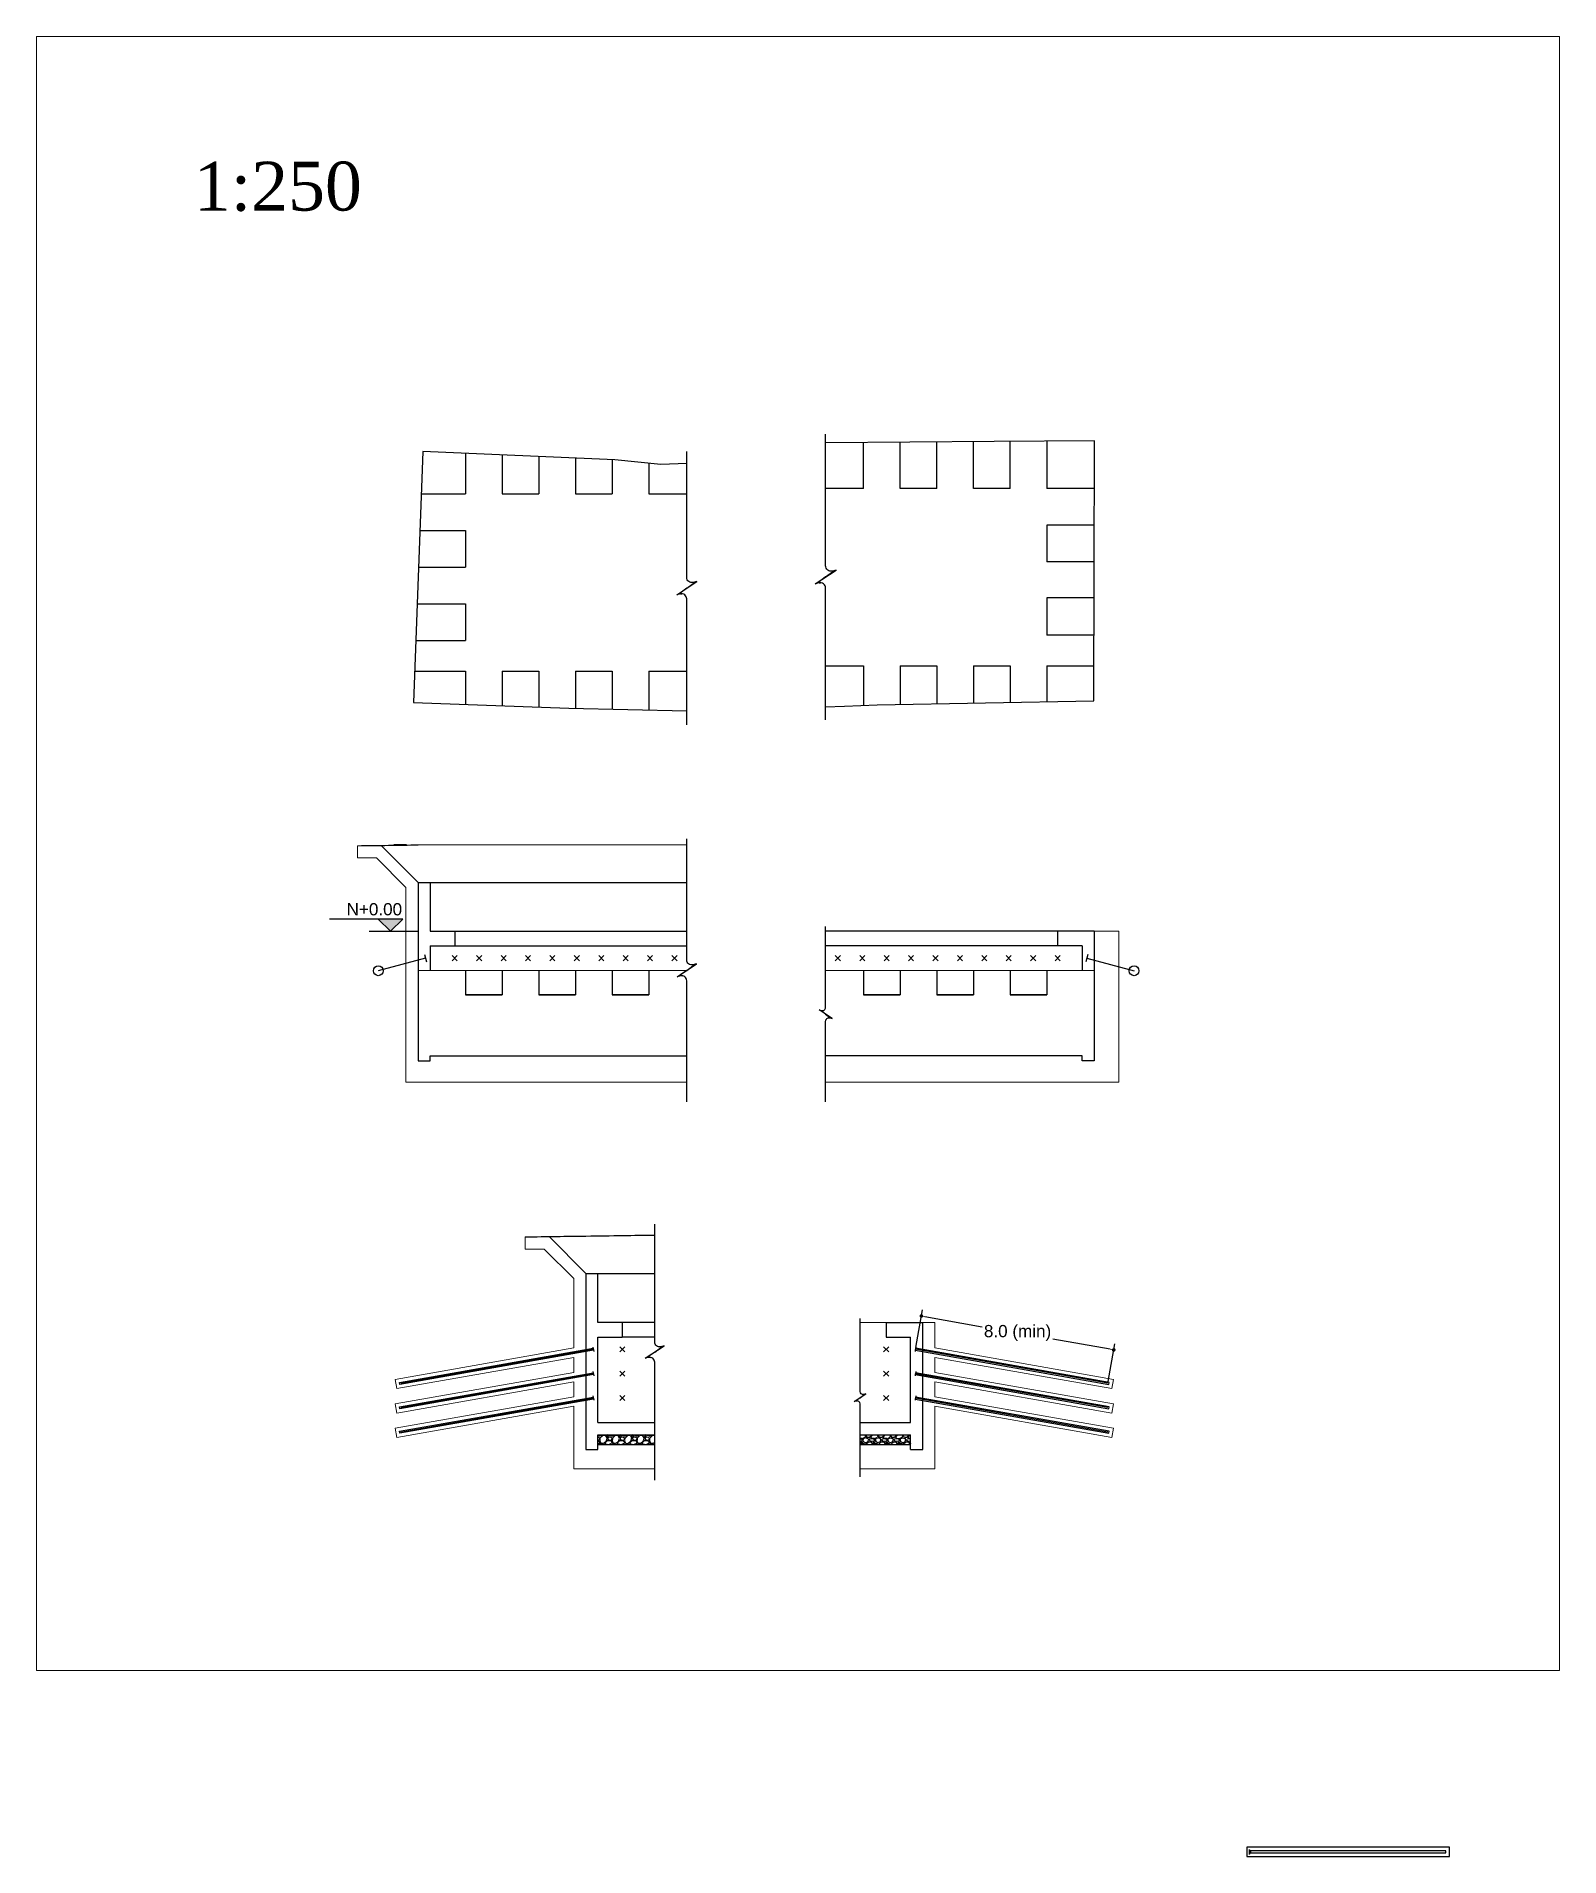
# Model space of a CAD drawing. Header units: metres. Extents: x 1491 to 3802, y 1670 to 4183.
# Drawn here: x 1767.8 to 1830.1, y 2019.6 to 2094.1 of the extents above; entities that cross this region are included whole.
import ezdxf
from ezdxf.enums import TextEntityAlignment as Align

# ---------------------------------------------------------------- set-up
doc = ezdxf.new("R2010")
doc.units = ezdxf.units.M
for name, color, linetype in [('03_TEXT_int', 7, 'Continuous'), ('04_TEXT_int_sec', 7, 'Continuous'), ('0E_TEX_INT', 7, 'Continuous'), ('21_BLOQUE_NIVELES', 7, 'Continuous'), ('22_BLOQUE_RECORTE', 7, 'Continuous'), ('31_Cota', 191, 'Continuous'), ('50_HS_Granular', 8, 'Continuous')]:
    doc.layers.add(name, color=color, linetype=linetype)
doc.layers.add('Lim_Hatch', color=254, linetype='Continuous', lineweight=0)
doc.styles.add('Annota_RDC_sec', font='Times New Roman.ttf', dxfattribs={"height": 2})
doc.styles.add('Annotative', font='Arial.ttf')
doc.styles.get("Standard").update_dxf_attribs({"font": 'Arial.ttf'})
doc.dimstyles.new('Annotative_RDC', dxfattribs={"dimscale": 0.15, "dimtxt": 2, "dimasz": 0.6, "dimexe": 1, "dimexo": 0.3, "dimgap": 0.4, "dimtad": 1, "dimtih": 1, "dimtoh": 1, "dimdec": 1, "dimzin": 1, "dimdsep": 46, "dimtxsty": 'Annotative', "dimblk": 'DOT', "dimblk1": 'DOT', "dimblk2": 'DOT', "dimcen": 0.01, "dimclrd": 191, "dimclre": 191, "dimclrt": 7, "dimadec": 0, "dimazin": 0, "dimtfac": 1, "dimtdec": 1, "dimtmove": 2, "dimatfit": 3, "dimldrblk": 'DOT', "dimfxl": 1, "dimtolj": 1, "dimtzin": 0, "dimarcsym": 0})

msp = doc.modelspace()

# ---------------------------------------------------------------- texts
at = {"layer": 'Lim_Hatch', "insert": (1774.216, 2088.953), "char_height": 2, "width": 35.5238, "attachment_point": 1, "style": 'Annota_RDC_sec'}
msp.add_mtext('1:250', dxfattribs=at)

# ---------------------------------------------------------------- blocks, each defined once
blk = doc.blocks.new('*U52')
at = {"layer": '22_BLOQUE_RECORTE', "linetype": 'Continuous'}
h = blk.add_hatch(color=191, dxfattribs=at)
h.dxf.hatch_style = 1
h.paths.add_polyline_path([(-1.16, 1.75), (-1, 1.13, -0.078331), (-0.98, 0.85), (-0.96, 1.1, -0.700782), (-0.84, 1.14), (0, 0)])
h = blk.add_hatch(color=191, dxfattribs=at)
h.dxf.hatch_style = 1
h.paths.add_polyline_path([(1, -1.13, -0.078331), (0.98, -0.85), (0.96, -1.1, -0.700782), (0.84, -1.14), (0, 0), (1.16, -1.75)])
at = {"layer": '22_BLOQUE_RECORTE', "color": 191, "linetype": 'Continuous'}
for points in [[(-23.88, 0), (-1.88, 0, 0.490659), (-1, 1.13), (-1.16, 1.75), (1.16, -1.75), (1, -1.13, -0.490659), (1.88, 0), (23.88, 0)], [(0, 0), (-0.84, 1.14, 0.700782), (-0.96, 1.1), (-0.98, 0.85)], [(0, 0), (0.84, -1.14, 0.700782), (0.96, -1.1), (0.98, -0.85)]]:
    blk.add_lwpolyline(points, format="xyb", dxfattribs=at)
blk = doc.blocks.new('*U64')
at = {"layer": '21_BLOQUE_NIVELES'}
h = blk.add_hatch(color=191, dxfattribs=at)
h.dxf.hatch_style = 1
h.paths.add_polyline_path([(-2, 2), (2, 2), (0, 0)])
at = {"layer": '21_BLOQUE_NIVELES', "color": 191}
for points in [[(2, 2), (-10, 2)], [(2, 2), (0, 0), (-2, 2)]]:
    blk.add_lwpolyline(points, dxfattribs=at)
at = {"layer": '21_BLOQUE_NIVELES', "color": 7}
blk.add_attdef('NIVEL_0000', text='', height=2, dxfattribs=at).set_placement((-4.27, 2.01), align=Align.BOTTOM_LEFT)
blk = doc.blocks.new('*U55')
at = {"layer": '22_BLOQUE_RECORTE', "linetype": 'Continuous'}
h = blk.add_hatch(color=191, dxfattribs=at)
h.dxf.hatch_style = 1
h.paths.add_polyline_path([(-1.16, 1.75), (-1, 1.13, -0.078331), (-0.98, 0.85), (-0.96, 1.1, -0.700782), (-0.84, 1.14), (0, 0)])
h = blk.add_hatch(color=191, dxfattribs=at)
h.dxf.hatch_style = 1
h.paths.add_polyline_path([(1, -1.13, -0.078331), (0.98, -0.85), (0.96, -1.1, -0.700782), (0.84, -1.14), (0, 0), (1.16, -1.75)])
at = {"layer": '22_BLOQUE_RECORTE', "color": 191, "linetype": 'Continuous'}
for points in [[(-23.88, 0), (-1.88, 0, 0.490659), (-1, 1.13), (-1.16, 1.75), (1.16, -1.75), (1, -1.13, -0.490659), (1.88, 0), (23.88, 0)], [(0, 0), (-0.84, 1.14, 0.700782), (-0.96, 1.1), (-0.98, 0.85)], [(0, 0), (0.84, -1.14, 0.700782), (0.96, -1.1), (0.98, -0.85)]]:
    blk.add_lwpolyline(points, format="xyb", dxfattribs=at)
blk = doc.blocks.new('_DOT')
at = {"color": 0, "linetype": 'Continuous'}
blk.add_line((-0.5, 0), (-1, 0), dxfattribs=at)
at = {"color": 0, "linetype": 'Continuous', "const_width": 0.5}
blk.add_lwpolyline([(-0.25, 0, 1), (0.25, 0, 1)], format="xyb", close=True, dxfattribs=at)
blk = doc.blocks.new('*D63')
at = {"layer": 'Defpoints', "color": 0, "transparency": 16777216}
for p in [(1803.766, 2040.348), (1811.885, 2040.321), (1811.645, 2038.959)]:
    blk.add_point(p, dxfattribs=at)
at = {"layer": 'Lim_Hatch', "color": 191, "lineweight": -2, "transparency": 16777216}
for p, q in [((1803.779, 2040.422), (1804.05, 2041.957)), ((1804.154, 2041.685), (1806.495, 2041.272)), ((1811.737, 2040.348), (1809.396, 2040.76)), ((1811.658, 2039.033), (1811.928, 2040.568))]:
    blk.add_line(p, q, dxfattribs=at)
at = {"layer": 'Lim_Hatch', "color": 191, "lineweight": -2, "transparency": 16777216, "xscale": 0.15, "yscale": 0.15, "zscale": 0.15}
for p, rotation in [((1804.006, 2041.711), 169.999999999998), ((1811.885, 2040.321), 349.999999999998)]:
    blk.add_blockref('_DOT', p, dxfattribs=dict(at, rotation=rotation))
at = {"layer": 'Lim_Hatch', "color": 7, "transparency": 16777216, "insert": (1807.946, 2041.016), "char_height": 0.5, "attachment_point": 5, "style": 'Annotative'}
blk.add_mtext('\\A1;8.0 (min)', dxfattribs=at)

# ---------------------------------------------------------------- dimensions: what is measured, and where the dimension line sits
at = {"layer": 'Lim_Hatch'}
dim = msp.add_aligned_dim(p1=(1803.766, 2040.348), p2=(1811.645, 2038.959), distance=1.383, text='<> (min)', dimstyle='Annotative_RDC', dxfattribs=at)
dim.commit()
dim.dimension.update_dxf_attribs({"geometry": '*D63', "text_midpoint": (1807.946, 2041.016)})

# ---------------------------------------------------------------- hatches: boundary and pattern name
at = {"layer": '50_HS_Granular'}
h = msp.add_hatch(dxfattribs=at)
h.set_pattern_fill('GRAVEL', color=256, scale=0.1)
h.set_pattern_definition([(228.0127875, (93.467247, 342.202775), (-4.0640000003, -4.5719999997), [0.06834429, -6.76609673]), (184.969741, (93.421527, 342.151975), (6.09599999759, 0.50800002894), [0.11728094, -11.61080978]), (132.5104471, (93.304687, 342.141815), (5.08000000215, -5.58799999805), [0.0826963, -8.18694456]), (267.273689, (93.106567, 342.014815), (0.50800000106, 10.15999999995), [0.1068009, -10.57328749]), (292.8336542, (93.101487, 341.908135), (-2.54000000021, 6.0959999999), [0.10472674, -10.36796155]), (357.273689, (93.142127, 341.811615), (-10.15999999995, 0.50800000106), [0.1068009, -10.57328749]), (37.6942405, (93.248807, 341.806535), (-6.60399999971, -5.08000000038), [0.14123873, -13.98262306]), (72.2553284, (93.360567, 341.892895), (3.55600000096, 11.1759999997), [0.1333439, -13.20105132]), (121.4295656, (93.401207, 342.019895), (-4.06400000058, 6.60399999965), [0.1071626, -10.60910914]), (175.2363583, (93.345327, 342.111335), (5.5879999999, -0.5080000009), [0.12234266, -5.99478739]), (222.3974378, (93.223407, 342.121495), (-6.0959999998, -5.58800000021), [0.15821558, -15.6633545]), (138.8140748, (93.609487, 342.009735), (-3.5559999998, 3.04800000025), [0.05400091, -5.34611316]), (171.4692344, (93.568847, 342.045295), (6.60400000018, -1.01599999885), [0.1027364, -10.1709278]), (225, (93.46725, 342.06053), (-7e-17, -0.508), [0.07184187, -0.64657862]), (203.1985905, (93.43169, 342.121495), (2.54, 1.0159999998), [0.03868826, -3.83012447]), (291.8014095, (93.39613, 342.106255), (-0.508, 1.524), [0.05471312, -2.6809506]), (30.9637565, (93.41645, 342.055455), (1.524, 1.016), [0.08886393, -2.87325963]), (161.565051, (93.49265, 342.10117), (1.016, -0.508), [0.06425743, -1.54217962]), (16.3895403, (93.101487, 342.106255), (5.08, 1.524), [0.0900176, -8.91176533]), (70.346176, (93.187847, 342.131655), (-2.0320000002, -5.58799999993), [0.07551979, -7.47644314]), (293.1985905, (93.49265, 342.202775), (-1.0159999998, 2.54), [0.07737602, -3.79143672]), (343.6104597, (93.523127, 342.131655), (-5.0800000001, 1.52399999964), [0.0900176, -8.91176533]), (339.4439548, (93.101487, 341.791295), (-2.54, 1.016), [0.08680704, -4.25354686]), (294.7751406, (93.182767, 341.760815), (-2.540000003, 5.5879999986), [0.07273442, -7.20071868]), (66.8014095, (93.49773, 341.694775), (1.0159999998, 2.54), [0.07737602, -3.79143672]), (17.3540246, (93.528207, 341.765895), (-6.60399999987, -2.03200000043), [0.08515655, -8.4304752]), (69.4439548, (93.248807, 341.694775), (-1.016, -2.54), [0.04340352, -4.29695038]), (101.3099325, (93.46725, 341.69477), (-0.508, 2.032), [0.02590292, -2.56439899]), (165.9637565, (93.46217, 341.72017), (1.524, -0.508), [0.10472674, -1.98981092]), (186.009006, (93.360567, 341.745575), (5.07999999997, 0.50800000027), [0.0970534, -9.60827297]), (303.6900675, (93.41645, 342.00973), (-0.508, 1.016), [0.07326478, -1.75835527]), (353.1572266, (93.457087, 341.948775), (8.63600000005, -1.01599999955), [0.12791135, -12.66320181]), (60.945396, (93.584087, 341.933535), (-2.0320000001, -3.556), [0.05230165, -5.17787846]), (90, (93.6095, 341.97925), (-0.508, 0.508), [0.03048, -0.47752]), (120.2564372, (93.350407, 341.760815), (2.03199999975, -3.55600000014), [0.07057339, -6.98678815]), (48.0127875, (93.314847, 341.821775), (4.06400000034, 4.5719999997), [0.13668858, -6.69775244]), (0, (93.4063, 341.9234), (0.508, 0.508), [0.13208, -0.37592]), (325.3048465, (93.538367, 341.923375), (5.08000000192, -3.55599999725), [0.08032191, -7.95186334]), (254.054604, (93.60441, 341.877655), (-0.508, -2.032), [0.07396582, -3.62433001]), (207.6459754, (93.584087, 341.806535), (-9.65200000035, -5.07999999933), [0.12042902, -11.92249288]), (175.4260787, (93.477407, 341.750655), (-6.604, 0.508), [0.12740589, -12.61316929])])
h.paths.add_polyline_path([(1793.087, 2036.848), (1790.753, 2036.848), (1790.753, 2036.448), (1793.087, 2036.448)])
h = msp.add_hatch(dxfattribs=at)
h.set_pattern_fill('GRAVEL', color=256, scale=0.1)
h.set_pattern_definition([(228.0127875, (112.483257, 355.65675), (-4.0640000003, -4.5719999997), [0.06834429, -6.76609673]), (184.969741, (112.437537, 355.60595), (6.09599999759, 0.50800002894), [0.11728094, -11.61080978]), (132.5104471, (112.320697, 355.59579), (5.08000000215, -5.58799999805), [0.0826963, -8.18694456]), (267.273689, (112.122577, 355.46879), (0.50800000106, 10.15999999995), [0.1068009, -10.57328749]), (292.8336542, (112.117497, 355.36211), (-2.5400000002, 6.0959999999), [0.10472674, -10.36796155]), (357.273689, (112.158137, 355.26559), (-10.15999999995, 0.50800000106), [0.1068009, -10.57328749]), (37.6942405, (112.264817, 355.26051), (-6.60399999971, -5.08000000038), [0.14123873, -13.98262306]), (72.2553284, (112.376577, 355.34687), (3.55600000096, 11.1759999997), [0.1333439, -13.20105132]), (121.4295656, (112.417217, 355.47387), (-4.06400000058, 6.60399999965), [0.1071626, -10.60910914]), (175.2363583, (112.361337, 355.56531), (5.5879999999, -0.5080000009), [0.12234266, -5.99478739]), (222.3974378, (112.239417, 355.57547), (-6.0959999998, -5.58800000021), [0.15821558, -15.6633545]), (138.8140748, (112.625497, 355.46371), (-3.5559999998, 3.0480000002), [0.05400091, -5.34611316]), (171.4692344, (112.584857, 355.49927), (6.60400000018, -1.01599999885), [0.1027364, -10.1709278]), (225, (112.48326, 355.5145), (-7e-17, -0.508), [0.07184187, -0.64657862]), (203.1985905, (112.447697, 355.57547), (2.54, 1.0159999998), [0.03868826, -3.83012447]), (291.8014095, (112.41214, 355.56023), (-0.508, 1.524), [0.05471312, -2.6809506]), (30.9637565, (112.43246, 355.50943), (1.524, 1.016), [0.08886393, -2.87325963]), (161.565051, (112.50866, 355.55515), (1.016, -0.508), [0.06425743, -1.54217962]), (16.3895403, (112.117497, 355.56023), (5.08, 1.524), [0.0900176, -8.91176533]), (70.346176, (112.203857, 355.58563), (-2.0320000002, -5.58799999993), [0.07551979, -7.47644314]), (293.1985905, (112.508657, 355.65675), (-1.0159999998, 2.54), [0.07737602, -3.79143672]), (343.6104597, (112.539137, 355.58563), (-5.0800000001, 1.52399999964), [0.0900176, -8.91176533]), (339.4439548, (112.117497, 355.24527), (-2.54, 1.016), [0.08680704, -4.25354686]), (294.7751406, (112.198777, 355.21479), (-2.540000003, 5.5879999986), [0.07273442, -7.20071868]), (66.8014095, (112.513737, 355.14875), (1.0159999998, 2.54), [0.07737602, -3.79143672]), (17.3540246, (112.544217, 355.21987), (-6.60399999987, -2.03200000043), [0.08515655, -8.4304752]), (69.4439548, (112.264817, 355.14875), (-1.016, -2.54), [0.04340352, -4.29695038]), (101.3099325, (112.48326, 355.14875), (-0.508, 2.032), [0.02590292, -2.56439899]), (165.9637565, (112.47818, 355.17415), (1.524, -0.508), [0.10472674, -1.98981092]), (186.009006, (112.376577, 355.19955), (5.07999999997, 0.50800000027), [0.0970534, -9.60827297]), (303.6900675, (112.43246, 355.46371), (-0.508, 1.016), [0.07326478, -1.75835527]), (353.1572266, (112.473097, 355.40275), (8.63600000005, -1.01599999955), [0.12791135, -12.66320181]), (60.945396, (112.600097, 355.38751), (-2.0320000001, -3.556), [0.05230165, -5.17787846]), (90, (112.6255, 355.43323), (-0.508, 0.508), [0.03048, -0.47752]), (120.2564372, (112.366417, 355.21479), (2.03199999975, -3.55600000014), [0.07057339, -6.98678815]), (48.0127875, (112.330857, 355.27575), (4.06400000034, 4.5719999997), [0.13668858, -6.69775244]), (0, (112.4223, 355.37735), (0.508, 0.508), [0.13208, -0.37592]), (325.3048465, (112.554377, 355.37735), (5.08000000192, -3.55599999725), [0.08032191, -7.95186334]), (254.054604, (112.62042, 355.33163), (-0.508, -2.032), [0.07396582, -3.62433001]), (207.6459754, (112.600097, 355.26051), (-9.65200000035, -5.07999999933), [0.12042902, -11.92249288]), (175.4260787, (112.493417, 355.20463), (-6.604, 0.508), [0.12740589, -12.61316929])])
h.paths.add_polyline_path([(1801.496, 2036.848), (1801.496, 2036.448), (1803.566, 2036.448), (1803.566, 2036.848)])

# ---------------------------------------------------------------- linework, layer by layer
for p, q in [((1785.346, 2077.013), (1785.346, 2075.357)), ((1801.639, 2075.576), (1801.639, 2077.462)), ((1803.139, 2075.576), (1803.139, 2077.472)), ((1804.639, 2075.576), (1804.639, 2077.483)), ((1806.139, 2075.576), (1806.139, 2077.493)), ((1807.639, 2075.576), (1807.639, 2077.504)), ((1809.139, 2077.514), (1809.139, 2075.576)), ((1786.846, 2076.95), (1786.846, 2075.357)), ((1788.346, 2076.886), (1788.346, 2075.357)), ((1789.846, 2076.823), (1789.846, 2075.357)), ((1791.346, 2076.76), (1791.346, 2075.357)), ((1792.846, 2076.608), (1792.846, 2075.357)), ((1801.639, 2075.576), (1800.087, 2075.576)), ((1804.639, 2075.576), (1803.139, 2075.576)), ((1807.639, 2075.576), (1806.139, 2075.576)), ((1811.087, 2075.576), (1809.139, 2075.576)), ((1811.087, 2074.076), (1809.139, 2074.076)), ((1809.139, 2074.076), (1809.139, 2072.576)), ((1811.087, 2072.576), (1809.139, 2072.576)), ((1811.068, 2071.101), (1809.139, 2071.101)), ((1809.139, 2071.101), (1809.139, 2069.576)), ((1811.081, 2069.576), (1809.139, 2069.576)), ((1786.846, 2068.103), (1786.846, 2066.689)), ((1788.346, 2068.103), (1788.346, 2066.633)), ((1789.846, 2068.103), (1789.846, 2066.581)), ((1791.346, 2068.103), (1791.346, 2066.547)), ((1792.846, 2068.103), (1792.846, 2066.513)), ((1800.087, 2068.323), (1801.639, 2068.323)), ((1801.639, 2068.323), (1801.639, 2066.697)), ((1803.139, 2068.323), (1803.139, 2066.735)), ((1803.139, 2068.323), (1804.639, 2068.323)), ((1804.639, 2068.323), (1804.639, 2066.763)), ((1806.139, 2068.323), (1806.139, 2066.791)), ((1806.139, 2068.323), (1807.639, 2068.323)), ((1807.639, 2068.323), (1807.639, 2066.819)), ((1809.139, 2068.323), (1809.139, 2066.847)), ((1809.139, 2068.323), (1811.079, 2068.323)), ((1785.346, 2067.243), (1785.346, 2066.744)), ((1783.399, 2059.456), (1783.399, 2052.156)), ((1783.399, 2059.456), (1794.399, 2059.456)), ((1783.899, 2059.456), (1783.899, 2057.456)), ((1794.399, 2058.456), (1794.399, 2058.456)), ((1783.899, 2057.456), (1794.399, 2057.456)), ((1784.899, 2057.456), (1784.899, 2056.856)), ((1811.087, 2057.456), (1800.087, 2057.456)), ((1809.587, 2057.456), (1809.587, 2056.856)), ((1811.087, 2057.456), (1811.087, 2052.156)), ((1811.087, 2057.456), (1811.087, 2052.156)), ((1783.699, 2056.356), (1781.767, 2055.838)), ((1783.66, 2056.501), (1783.738, 2056.211)), ((1783.899, 2056.856), (1794.399, 2056.856)), ((1783.899, 2056.856), (1783.899, 2055.856)), ((1785.003, 2056.252), (1784.794, 2056.46)), ((1784.794, 2056.252), (1785.003, 2056.46)), ((1786.003, 2056.252), (1785.794, 2056.46)), ((1785.794, 2056.252), (1786.003, 2056.46)), ((1787.003, 2056.252), (1786.794, 2056.46)), ((1786.794, 2056.252), (1787.003, 2056.46)), ((1788.003, 2056.252), (1787.794, 2056.46)), ((1787.794, 2056.252), (1788.003, 2056.46)), ((1789.003, 2056.252), (1788.794, 2056.46)), ((1788.794, 2056.252), (1789.003, 2056.46)), ((1790.003, 2056.252), (1789.794, 2056.46)), ((1789.794, 2056.252), (1790.003, 2056.46)), ((1790.794, 2056.252), (1791.003, 2056.46)), ((1791.003, 2056.252), (1790.794, 2056.46)), ((1792.003, 2056.252), (1791.794, 2056.46)), ((1791.794, 2056.252), (1792.003, 2056.46)), ((1793.003, 2056.252), (1792.794, 2056.46)), ((1792.794, 2056.252), (1793.003, 2056.46)), ((1794.003, 2056.252), (1793.794, 2056.46)), ((1793.794, 2056.252), (1794.003, 2056.46)), ((1810.587, 2056.856), (1800.087, 2056.856)), ((1800.483, 2056.252), (1800.691, 2056.46)), ((1800.691, 2056.252), (1800.483, 2056.46)), ((1801.483, 2056.252), (1801.691, 2056.46)), ((1801.691, 2056.252), (1801.483, 2056.46)), ((1802.483, 2056.252), (1802.691, 2056.46)), ((1802.691, 2056.252), (1802.483, 2056.46)), ((1803.483, 2056.252), (1803.691, 2056.46)), ((1803.691, 2056.252), (1803.483, 2056.46)), ((1804.483, 2056.252), (1804.691, 2056.46)), ((1804.691, 2056.252), (1804.483, 2056.46)), ((1805.483, 2056.252), (1805.691, 2056.46)), ((1805.691, 2056.252), (1805.483, 2056.46)), ((1806.483, 2056.252), (1806.691, 2056.46)), ((1806.691, 2056.252), (1806.483, 2056.46)), ((1807.483, 2056.252), (1807.691, 2056.46)), ((1807.691, 2056.252), (1807.483, 2056.46)), ((1808.483, 2056.252), (1808.691, 2056.46)), ((1808.691, 2056.252), (1808.483, 2056.46)), ((1809.483, 2056.252), (1809.691, 2056.46)), ((1809.691, 2056.252), (1809.483, 2056.46)), ((1810.587, 2056.856), (1810.587, 2055.856)), ((1810.826, 2056.501), (1810.748, 2056.211)), ((1810.787, 2056.356), (1812.719, 2055.838)), ((1785.346, 2055.856), (1785.346, 2054.856)), ((1786.846, 2055.856), (1786.846, 2054.856)), ((1788.346, 2055.856), (1788.346, 2054.856)), ((1789.846, 2055.856), (1789.846, 2054.856)), ((1791.346, 2055.856), (1791.346, 2054.856)), ((1792.846, 2055.856), (1792.846, 2054.856)), ((1801.639, 2055.856), (1801.639, 2054.856)), ((1801.639, 2055.856), (1801.639, 2054.856)), ((1803.139, 2055.856), (1803.139, 2054.856)), ((1803.139, 2055.856), (1803.139, 2054.856)), ((1804.639, 2055.856), (1804.639, 2054.856)), ((1804.639, 2055.856), (1804.639, 2054.856)), ((1806.139, 2055.856), (1806.139, 2054.856)), ((1806.139, 2055.856), (1806.139, 2054.856)), ((1807.639, 2055.856), (1807.639, 2054.856)), ((1807.639, 2055.856), (1807.639, 2054.856)), ((1809.139, 2055.856), (1809.139, 2054.856)), ((1809.139, 2055.856), (1809.139, 2054.856)), ((1785.346, 2054.856), (1786.846, 2054.856)), ((1786.846, 2054.856), (1785.346, 2054.856)), ((1788.346, 2054.856), (1789.846, 2054.856)), ((1789.846, 2054.856), (1788.346, 2054.856)), ((1791.346, 2054.856), (1792.846, 2054.856)), ((1792.846, 2054.856), (1791.346, 2054.856)), ((1803.139, 2054.856), (1801.639, 2054.856)), ((1801.639, 2054.856), (1803.139, 2054.856)), ((1806.139, 2054.856), (1804.639, 2054.856)), ((1804.639, 2054.856), (1806.139, 2054.856)), ((1809.139, 2054.856), (1807.639, 2054.856)), ((1807.639, 2054.856), (1809.139, 2054.856)), ((1783.399, 2052.156), (1783.894, 2052.156)), ((1783.894, 2052.156), (1783.894, 2052.356)), ((1783.894, 2052.356), (1794.399, 2052.356)), ((1810.592, 2052.356), (1800.087, 2052.356)), ((1810.592, 2052.156), (1810.592, 2052.356)), ((1811.087, 2052.156), (1810.592, 2052.156)), ((1790.753, 2044.99), (1790.753, 2044.99)), ((1790.274, 2043.448), (1790.753, 2043.448)), ((1790.274, 2043.448), (1793.087, 2043.448)), ((1790.274, 2043.448), (1790.274, 2036.248)), ((1790.753, 2041.448), (1790.753, 2043.448)), ((1793.087, 2041.448), (1790.753, 2041.448)), ((1802.566, 2041.448), (1804.065, 2041.448)), ((1804.065, 2036.248), (1804.065, 2041.448)), ((1790.753, 2037.348), (1790.753, 2040.848)), ((1790.753, 2040.848), (1791.753, 2040.848)), ((1793.087, 2040.848), (1791.753, 2040.848)), ((1802.566, 2040.848), (1803.566, 2040.848)), ((1803.566, 2037.348), (1803.566, 2040.848)), ((1791.659, 2040.244), (1791.868, 2040.453)), ((1791.868, 2040.244), (1791.659, 2040.453)), ((1802.462, 2040.244), (1802.671, 2040.453)), ((1802.671, 2040.244), (1802.462, 2040.453)), ((1791.659, 2039.244), (1791.868, 2039.453)), ((1791.868, 2039.244), (1791.659, 2039.453)), ((1802.462, 2039.244), (1802.671, 2039.453)), ((1802.671, 2039.244), (1802.462, 2039.453)), ((1791.659, 2038.244), (1791.868, 2038.453)), ((1791.868, 2038.244), (1791.659, 2038.453)), ((1802.462, 2038.244), (1802.671, 2038.453)), ((1802.671, 2038.244), (1802.462, 2038.453)), ((1790.753, 2037.348), (1793.087, 2037.348)), ((1790.753, 2036.248), (1790.753, 2036.848)), ((1790.753, 2036.848), (1793.087, 2036.848)), ((1801.496, 2037.348), (1803.566, 2037.348)), ((1801.496, 2036.848), (1803.566, 2036.848)), ((1803.566, 2036.248), (1803.566, 2036.848)), ((1790.274, 2036.248), (1790.753, 2036.248)), ((1790.753, 2036.448), (1793.087, 2036.448)), ((1801.496, 2036.448), (1803.566, 2036.448)), ((1803.566, 2036.248), (1804.065, 2036.248))]:
    msp.add_line(p, q)
for points in [[(1794.399, 2076.598), (1793.339, 2076.556), (1791.458, 2076.755), (1783.59, 2077.088), (1783.208, 2066.824), (1789.575, 2066.587), (1794.399, 2066.478)], [(1800.087, 2066.642), (1800.853, 2066.669), (1800.853, 2066.669), (1802.202, 2066.717), (1811.076, 2066.884), (1811.098, 2077.527), (1806.993, 2077.499), (1800.087, 2077.451)]]:
    msp.add_lwpolyline(points)
for centre in [(1781.767, 2055.838), (1812.719, 2055.838)]:
    msp.add_circle(centre, 0.2)
at = {"linetype": 'Continuous', "ltscale": 12}
for points in [[(1780.915, 2060.957), (1781.795, 2060.969), (1782.608, 2060.98), (1783.399, 2060.991)], [(1787.79, 2044.949), (1788.67, 2044.961), (1789.484, 2044.973), (1790.274, 2044.983)], [(1790.274, 2044.983), (1791.328, 2044.998), (1792.26, 2045.011), (1793.087, 2045.022)]]:
    msp.add_open_spline(points, degree=3, dxfattribs=at)
at = {"layer": '03_TEXT_int'}
for p, q in [((1791.753, 2041.448), (1790.753, 2041.448)), ((1791.753, 2041.448), (1791.753, 2040.848)), ((1802.566, 2041.448), (1802.566, 2040.848))]:
    msp.add_line(p, q, dxfattribs=at)
at = {"layer": '04_TEXT_int_sec'}
for p, q in [((1783.533, 2075.357), (1785.346, 2075.357)), ((1786.846, 2075.357), (1788.346, 2075.357)), ((1789.846, 2075.357), (1791.346, 2075.357)), ((1792.846, 2075.357), (1794.399, 2075.357)), ((1783.469, 2073.857), (1785.346, 2073.857)), ((1785.346, 2073.857), (1785.346, 2072.357)), ((1783.414, 2072.357), (1785.346, 2072.357)), ((1783.399, 2070.857), (1785.346, 2070.857)), ((1785.346, 2070.857), (1785.346, 2069.357)), ((1783.302, 2069.357), (1785.346, 2069.357)), ((1783.255, 2068.103), (1785.346, 2068.103)), ((1785.346, 2068.103), (1785.346, 2066.744)), ((1786.846, 2068.103), (1788.346, 2068.103)), ((1789.846, 2068.103), (1791.346, 2068.103)), ((1792.846, 2068.103), (1794.399, 2068.103)), ((1782.695, 2038.959), (1790.573, 2040.348)), ((1811.645, 2038.959), (1803.766, 2040.348)), ((1782.695, 2037.959), (1790.573, 2039.348)), ((1811.645, 2037.959), (1803.766, 2039.348)), ((1782.675, 2036.959), (1790.553, 2038.348)), ((1782.695, 2036.959), (1790.573, 2038.348)), ((1811.645, 2036.959), (1803.766, 2038.348))]:
    msp.add_line(p, q, dxfattribs=at)
at = {"layer": '0E_TEX_INT'}
for p, q in [((1783.399, 2059.456), (1781.885, 2060.97)), ((1782.92, 2060.991), (1782.399, 2060.991)), ((1790.274, 2043.448), (1788.76, 2044.963)), ((1817.44, 2019.773), (1817.44, 2019.873)), ((1817.44, 2019.673), (1817.44, 2019.773))]:
    msp.add_line(p, q, dxfattribs=at)
for points in [[(1790.58, 2040.309), (1782.652, 2038.911), (1782.639, 2038.99), (1790.566, 2040.388)], [(1803.759, 2040.309), (1811.687, 2038.911), (1811.701, 2038.99), (1803.773, 2040.388)], [(1790.58, 2039.309), (1782.652, 2037.911), (1782.639, 2037.99), (1790.566, 2039.388)], [(1803.759, 2039.309), (1811.687, 2037.911), (1811.701, 2037.99), (1803.773, 2039.388)], [(1790.58, 2038.309), (1782.652, 2036.911), (1782.639, 2036.99), (1790.566, 2038.388)], [(1803.759, 2038.309), (1811.687, 2036.911), (1811.701, 2036.99), (1803.773, 2038.388)], [(1817.34, 2019.583), (1825.64, 2019.583), (1825.64, 2019.963), (1817.34, 2019.963)], [(1817.49, 2019.733), (1825.49, 2019.733), (1825.49, 2019.813), (1817.49, 2019.813)]]:
    msp.add_lwpolyline(points, close=True, dxfattribs=at)
for points in [[(1790.558, 2040.437), (1790.589, 2040.26)], [(1803.782, 2040.437), (1803.751, 2040.26)], [(1790.558, 2039.437), (1790.589, 2039.26)], [(1803.782, 2039.437), (1803.751, 2039.26)], [(1790.558, 2038.437), (1790.589, 2038.26)], [(1803.782, 2038.437), (1803.751, 2038.26)], [(1817.44, 2019.863), (1817.44, 2019.683)]]:
    msp.add_lwpolyline(points, dxfattribs=at)
at = {"layer": '31_Cota'}
msp.add_line((1781.399, 2057.456), (1783.399, 2057.456), dxfattribs=at)
at = {"layer": 'Lim_Hatch'}
for p, q in [((1780.915, 2060.957), (1780.915, 2060.457)), ((1783.399, 2060.991), (1794.399, 2060.99)), ((1780.915, 2060.457), (1781.692, 2060.457)), ((1782.899, 2059.249), (1781.692, 2060.457)), ((1782.899, 2051.281), (1782.899, 2059.249)), ((1811.087, 2057.456), (1812.087, 2057.456)), ((1812.087, 2057.456), (1812.087, 2051.281)), ((1794.399, 2055.856), (1783.399, 2055.856)), ((1800.087, 2055.856), (1811.087, 2055.856)), ((1782.899, 2051.281), (1794.399, 2051.281)), ((1800.087, 2051.281), (1812.087, 2051.281)), ((1787.79, 2044.949), (1787.79, 2044.449)), ((1787.79, 2044.449), (1788.567, 2044.449)), ((1789.774, 2043.242), (1788.567, 2044.449)), ((1789.774, 2040.4), (1789.774, 2043.242)), ((1802.566, 2041.448), (1801.496, 2041.448)), ((1804.065, 2041.448), (1804.565, 2041.448)), ((1804.565, 2040.4), (1804.565, 2041.448)), ((1789.774, 2039.4), (1789.774, 2040.015)), ((1804.565, 2039.4), (1804.565, 2040.015)), ((1789.774, 2038.4), (1789.774, 2039.015)), ((1804.565, 2038.4), (1804.565, 2039.015)), ((1789.774, 2035.449), (1789.774, 2038.015)), ((1804.565, 2035.449), (1804.565, 2038.015)), ((1789.774, 2035.449), (1793.087, 2035.449)), ((1801.496, 2035.449), (1804.565, 2035.449))]:
    msp.add_line(p, q, dxfattribs=at)
msp.add_lwpolyline([(1767.769, 2094.081), (1830.143, 2094.081), (1830.143, 2027.205), (1767.769, 2027.205)], close=True, dxfattribs=at)
for points in [[(1789.774, 2040.015), (1782.531, 2038.737), (1782.465, 2039.112), (1789.774, 2040.4)], [(1804.565, 2040.015), (1811.809, 2038.737), (1811.875, 2039.112), (1804.565, 2040.4)], [(1789.774, 2039.015), (1782.531, 2037.737), (1782.465, 2038.112), (1789.774, 2039.4)], [(1804.565, 2039.015), (1811.809, 2037.737), (1811.875, 2038.112), (1804.565, 2039.4)], [(1789.774, 2038.015), (1782.531, 2036.737), (1782.465, 2037.112), (1789.774, 2038.4)], [(1804.565, 2038.015), (1811.809, 2036.737), (1811.875, 2037.112), (1804.565, 2038.4)]]:
    msp.add_lwpolyline(points, dxfattribs=at)

# ---------------------------------------------------------------- block references
at = {"layer": '21_BLOQUE_NIVELES'}
ref = msp.add_blockref('*U64', (1782.27, 2057.456), dxfattribs=dict(at, xscale=0.25, yscale=0.25, zscale=0.25))
ref.add_attrib('NIVEL_0000', 'N+0.00', dxfattribs={"color": 7, "height": 0.5}).set_placement((1780.472, 2057.957), align=Align.BOTTOM_LEFT)
at = {"layer": '22_BLOQUE_RECORTE'}
for name, p, xscale, yscale, zscale, rotation in [('*U52', (1800.087, 2071.956), 0.2446136, 0.2446136, 0.2446136, 90), ('*U52', (1794.399, 2071.496), 0.23408, 0.23408, 0.23408, 90), ('*U52', (1794.399, 2055.856), 0.2252275199999999, 0.2252275199999999, 0.2252275199999999, 90), ('*U52', (1800.087, 2054.059), -0.1502949168, 0.1502949168, 0.1502949168, 270), ('*U55', (1793.087, 2040.232), 0.2195199999999999, 0.2195199999999999, 0.2195199999999999, 90), ('*U52', (1801.496, 2038.366), 0.1354752, 0.1354752, 0.1354752, 90)]:
    msp.add_blockref(name, p, dxfattribs=dict(at, xscale=xscale, yscale=yscale, zscale=zscale, rotation=rotation))

msp.set_redraw_order([(e.dxf.handle, doc.entitydb.next_handle()) for e in msp.query("TEXT MTEXT ATTDEF DIMENSION ARC_DIMENSION")])  # texts and dimensions are drawn at this point

doc.saveas('drawing.dxf')
